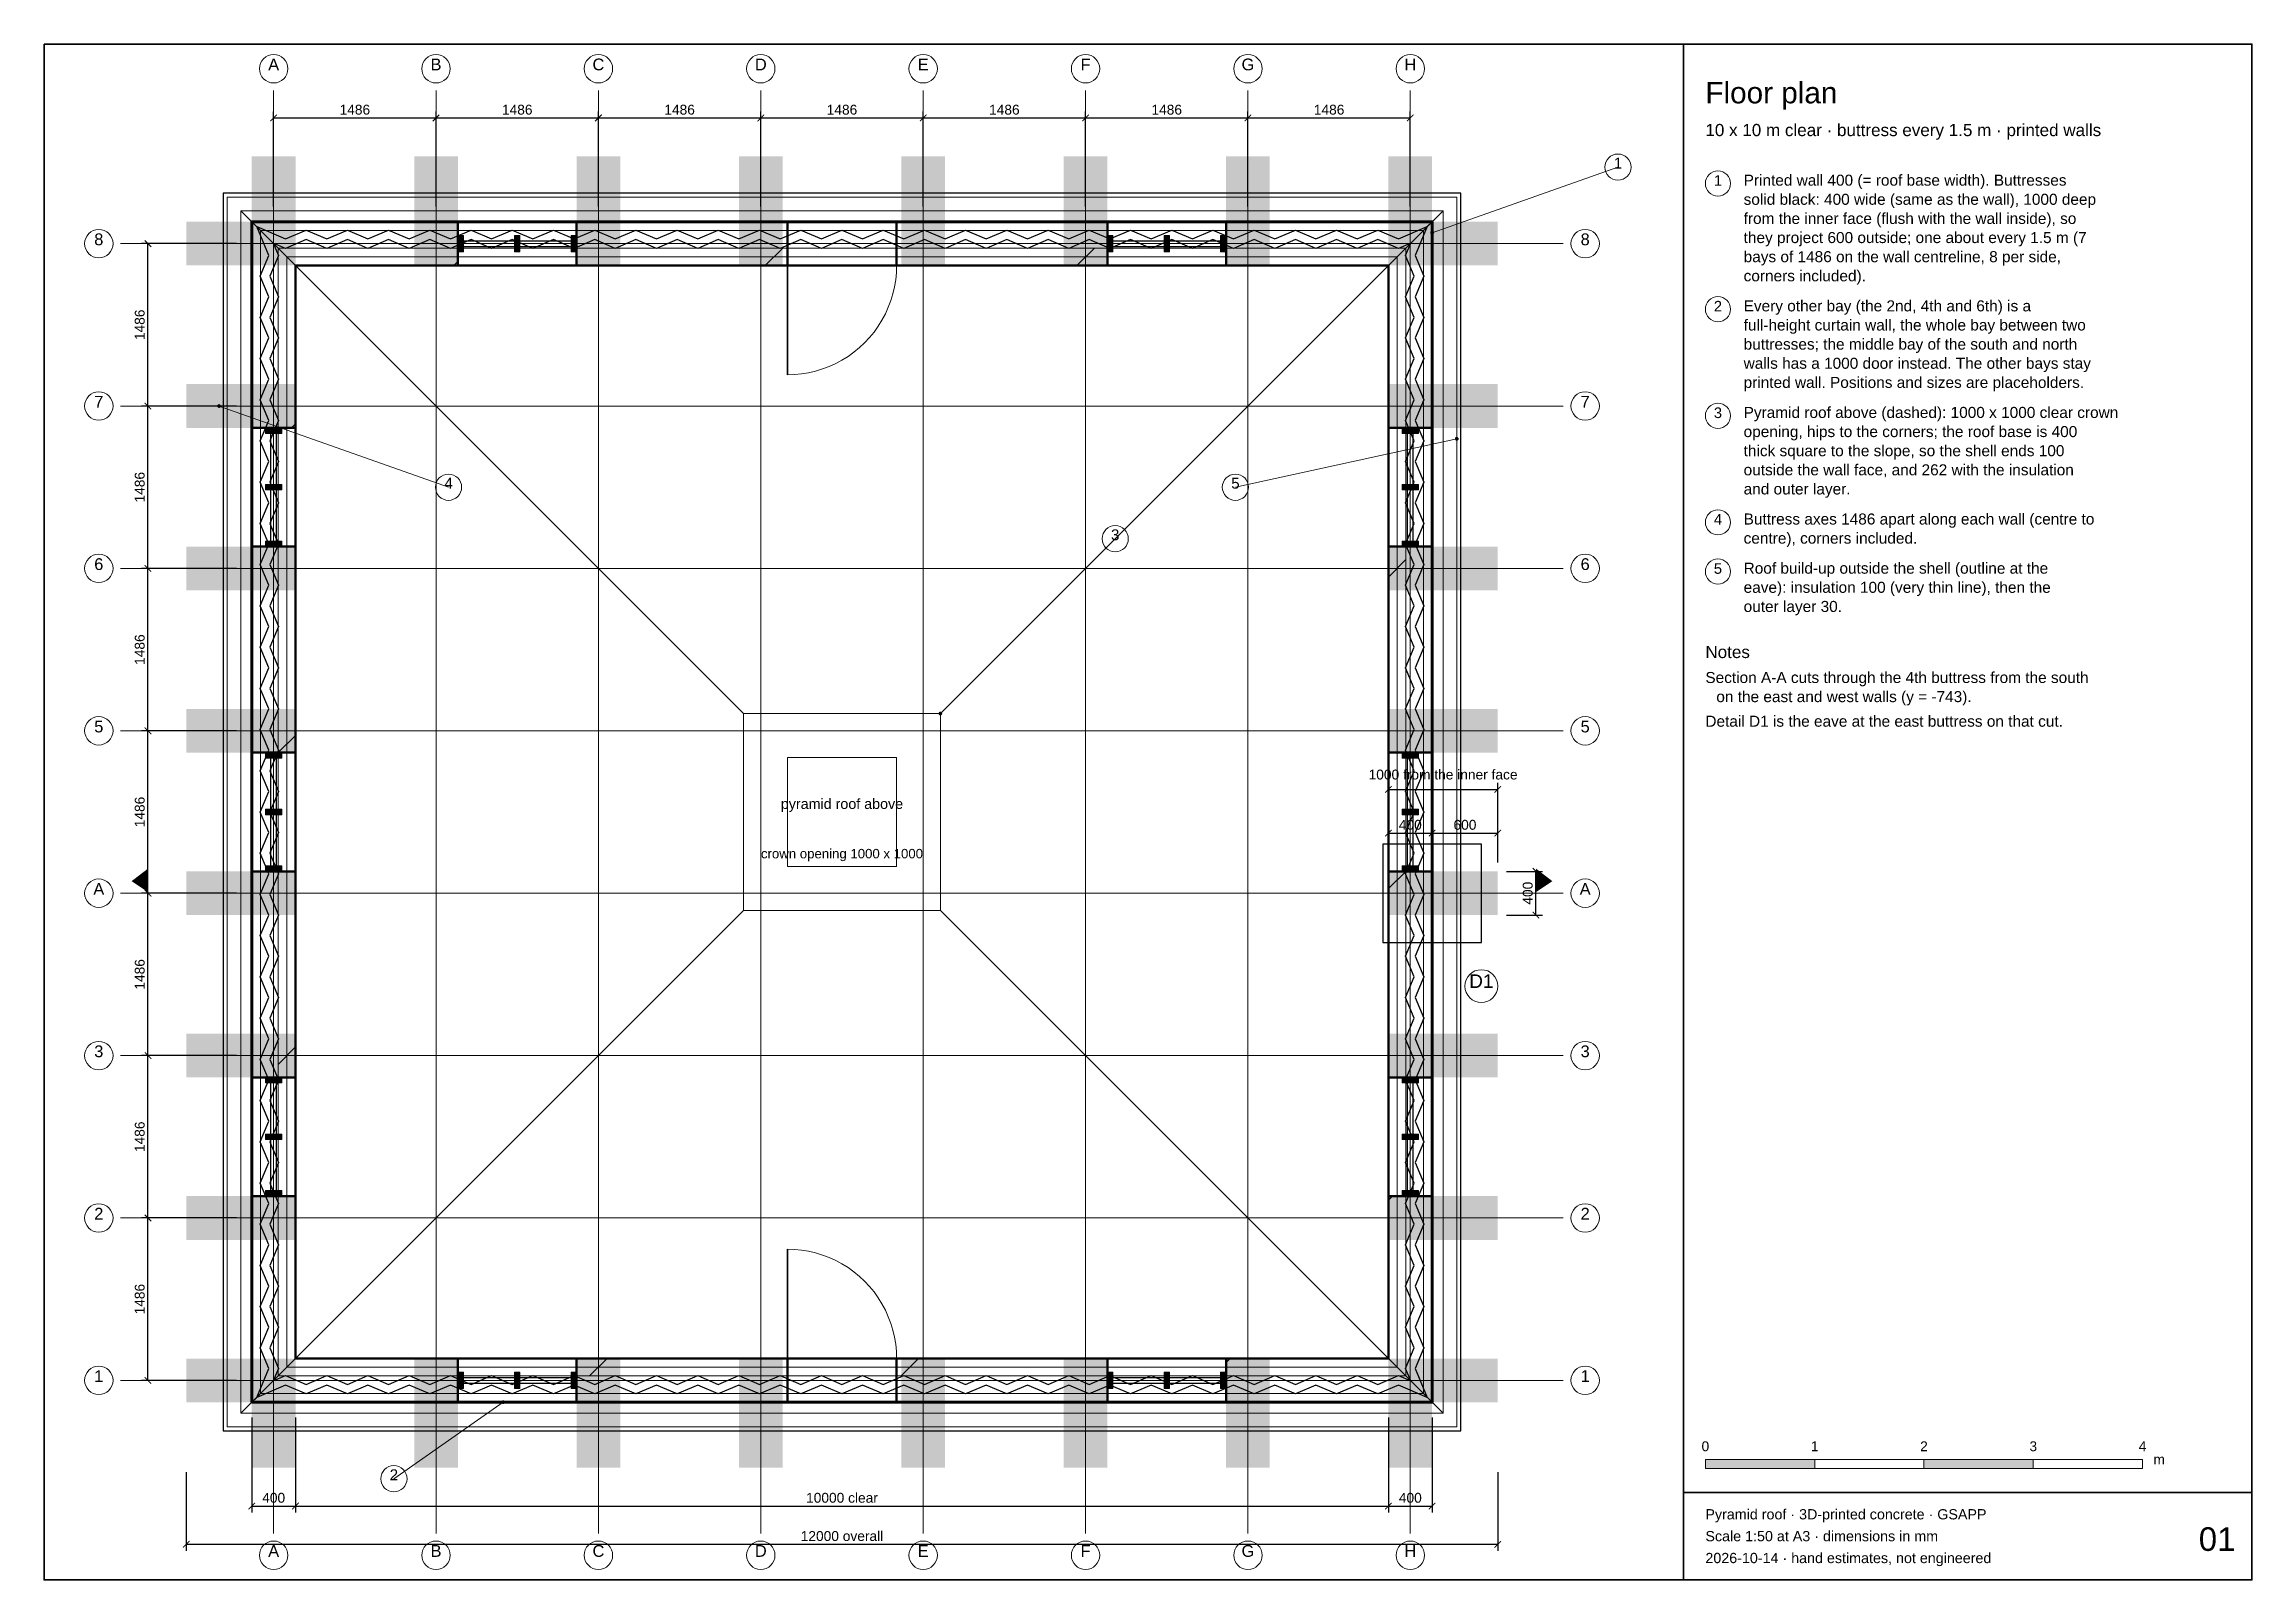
# Paper-space layout '01 floor-plan' of a CAD drawing. Header units: millimetres. Extents: x 8 to 412, y 8 to 289.
# The model-space entities are those that its viewports show. They can reach past a viewport. Long polylines and large blocks are cut down to what shows.
import ezdxf
from ezdxf.enums import TextEntityAlignment as Align

# ---------------------------------------------------------------- set-up
doc = ezdxf.new("R2010")
doc.units = ezdxf.units.MM
doc.linetypes.add('DASHDOT', pattern=[3.556, 2.54, -0.508, 0, -0.508])
doc.linetypes.add('DASHED', pattern=[1.524, 1.27, -0.254])
for name, color, linetype, lineweight in [('ANNOTATION', 4, 'CONTINUOUS', 18), ('BACKGROUND', 9, 'CONTINUOUS', 13), ('BUTTRESS-SOLID', 7, 'CONTINUOUS', 25), ('DIMS', 3, 'CONTINUOUS', 18), ('HATCH-PRINTED', 7, 'CONTINUOUS', 9), ('HIDDEN-AXIS', 8, 'DASHED', 18), ('LINES', 7, 'CONTINUOUS', 25), ('OUTLINE-CUT', 7, 'CONTINUOUS', 50), ('OUTLINE-FINE', 7, 'CONTINUOUS', 25), ('PRINTED-BEAD', 7, 'CONTINUOUS', 25), ('TEXT', 7, 'CONTINUOUS', 18), ('TITLEBLOCK', 7, 'CONTINUOUS', 18)]:
    doc.layers.add(name, color=color, linetype=linetype, lineweight=lineweight)
doc.styles.get("Standard").update_dxf_attribs({"font": 'arial.ttf'})
doc.dimstyles.new('PYR-1-50', dxfattribs={"dimscale": 50, "dimtxt": 1.8, "dimasz": 1.2, "dimexe": 1.2, "dimexo": 0.8, "dimgap": 0.6, "dimtad": 1, "dimdec": 0, "dimtxsty": 'Standard', "dimblk": 'ARCHTICK', "dimcen": 2.5, "dimclrd": 3, "dimclre": 3, "dimclrt": 7, "dimazin": 3, "dimtfac": 1, "dimtmove": 0, "dimatfit": 3})
pattern_1 = [(45, (0, 0), (-1425.35, 1425.35), [])]

psp = doc.layouts.new('01 floor-plan')

# ---------------------------------------------------------------- texts
at = {"layer": 'TITLEBLOCK'}
for s, height, p in [('Floor plan', 3.888, (312, 277)), ('10 x 10 m clear · buttress every 1.5 m · printed walls', 2.232, (312, 271.5)), ('Printed wall 400 (= roof base width). Buttresses', 2.016, (319, 262.5)), ('solid black: 400 wide (same as the wall), 1000 deep', 2.016, (319, 259)), ('from the inner face (flush with the wall inside), so', 2.016, (319, 255.5)), ('they project 600 outside; one about every 1.5 m (7', 2.016, (319, 252)), ('bays of 1486 on the wall centreline, 8 per side,', 2.016, (319, 248.5)), ('corners included).', 2.016, (319, 245)), ('full-height curtain wall, the whole bay between two', 2.016, (319, 236)), ('Every other bay (the 2nd, 4th and 6th) is a', 2.016, (319, 239.5)), ('buttresses; the middle bay of the south and north', 2.016, (319, 232.5)), ('walls has a 1000 door instead. The other bays stay', 2.016, (319, 229)), ('printed wall. Positions and sizes are placeholders.', 2.016, (319, 225.5)), ('Pyramid roof above (dashed): 1000 x 1000 clear crown', 2.016, (319, 220)), ('opening, hips to the corners; the roof base is 400', 2.016, (319, 216.5)), ('thick square to the slope, so the shell ends 100', 2.016, (319, 213)), ('outside the wall face, and 262 with the insulation', 2.016, (319, 209.5)), ('and outer layer.', 2.016, (319, 206)), ('Buttress axes 1486 apart along each wall (centre to', 2.016, (319, 200.5)), ('centre), corners included.', 2.016, (319, 197)), ('Roof build-up outside the shell (outline at the', 2.016, (319, 191.5)), ('eave): insulation 100 (very thin line), then the', 2.016, (319, 188)), ('outer layer 30.', 2.016, (319, 184.5)), ('Notes', 2.232, (312, 176)), ('Section A-A cuts through the 4th buttress from the south', 2.016, (312, 171.5)), ('on the east and west walls (y = -743).', 2.016, (314, 168)), ('Detail D1 is the eave at the east buttress on that cut.', 2.016, (312, 163.5)), ('m', 1.8, (394, 28.6)), ('Pyramid roof · 3D-printed concrete · GSAPP', 1.872, (312, 18.5)), ('Scale 1:50 at A3 · dimensions in mm', 1.872, (312, 14.5)), ('2026-10-14 · hand estimates, not engineered', 1.872, (312, 10.5))]:
    psp.add_text(s, height=height, dxfattribs=at).set_placement(p, align=Align.BOTTOM_LEFT)
for s, height, p in [('1', 1.94, (314.3, 262.5)), ('2', 1.94, (314.3, 239.5)), ('3', 1.94, (314.3, 220)), ('4', 1.94, (314.3, 200.5)), ('5', 1.94, (314.3, 191.5)), ('0', 1.8, (312, 31)), ('1', 1.8, (332, 31)), ('2', 1.8, (352, 31)), ('3', 1.8, (372, 31)), ('4', 1.8, (392, 31))]:
    psp.add_text(s, height=height, dxfattribs=at).set_placement(p, align=Align.BOTTOM_CENTER)
psp.add_text('01', height=4.32, dxfattribs=at).set_placement((409, 12), align=Align.BOTTOM_RIGHT)

msp = doc.modelspace()

# ---------------------------------------------------------------- texts
at = {"layer": 'ANNOTATION', "ltscale": 50}
for s, height, p in [('A', 107.6, (1730, 13683.2)), ('B', 107.6, (3215.7, 13683.2)), ('C', 107.6, (4701.4, 13683.2)), ('D', 107.6, (6187.1, 13683.2)), ('E', 107.6, (7672.9, 13683.2)), ('F', 107.6, (9158.6, 13683.2)), ('G', 107.6, (10644.3, 13683.2)), ('H', 107.6, (12130, 13683.2)), ('1', 99.4, (14030, 12786.8)), ('8', 107.6, (130, 12083.2)), ('8', 107.6, (13730, 12083.2)), ('7', 107.6, (130, 10597.5)), ('7', 107.6, (13730, 10597.5)), ('4', 99.4, (3330, 9858.2)), ('5', 99.4, (10530, 9858.2)), ('3', 99.4, (9430, 9386.8)), ('6', 107.6, (130, 9111.8)), ('6', 107.6, (13730, 9111.8)), ('5', 107.6, (130, 7626.1)), ('5', 107.6, (13730, 7626.1)), ('A', 107.6, (130, 6140.3)), ('A', 107.6, (13730, 6140.3)), ('D1', 124.2, (12780, 5283.1)), ('3', 107.6, (130, 4654.6)), ('3', 107.6, (13730, 4654.6)), ('2', 107.6, (130, 3168.9)), ('2', 107.6, (13730, 3168.9)), ('1', 107.6, (130, 1683.2)), ('1', 107.6, (13730, 1683.2)), ('2', 99.4, (2830, 786.8)), ('A', 107.6, (1730, 83.2)), ('B', 107.6, (3215.7, 83.2)), ('C', 107.6, (4701.4, 83.2)), ('D', 107.6, (6187.1, 83.2)), ('E', 107.6, (7672.9, 83.2)), ('F', 107.6, (9158.6, 83.2)), ('G', 107.6, (10644.3, 83.2)), ('H', 107.6, (12130, 83.2))]:
    msp.add_text(s, height=height, dxfattribs=at).set_placement(p, align=Align.BOTTOM_CENTER)
at = {"layer": 'TEXT', "ltscale": 50}
for s, height, p in [('pyramid roof above', 93.6, (6930, 6930)), ('crown opening 1000 x 1000', 86.4, (6930, 6480))]:
    msp.add_text(s, height=height, dxfattribs=at).set_placement(p, align=Align.BOTTOM_CENTER)

# ---------------------------------------------------------------- blocks, each defined once
blk = doc.blocks.new('_ARCHTICK')
at = {"color": 0, "linetype": 'BYBLOCK', "const_width": 0.15}
blk.add_lwpolyline([(-0.5, -0.5), (0.5, 0.5)], dxfattribs=at)

# ---------------------------------------------------------------- dimensions: what is measured, and where the dimension line sits
at = {"layer": 'DIMS'}
for base, p1, p2 in [((1730, 13280), (1730, 12430), (3215.7, 12430)), ((3215.7, 13280), (3215.7, 12430), (4701.4, 12430)), ((4701.4, 13280), (4701.4, 12430), (6187.1, 12430)), ((6187.1, 13280), (6187.1, 12430), (7672.9, 12430)), ((7672.9, 13280), (7672.9, 12430), (9158.6, 12430)), ((9158.6, 13280), (9158.6, 12430), (10644.3, 12430)), ((10644.3, 13280), (10644.3, 12430), (12130, 12430)), ((11930, 6737.1), (11930, 6427.1), (12330, 6427.1)), ((12330, 6737.1), (12330, 6427.1), (12930, 6427.1)), ((1530, 580), (1530, 1430), (1930, 1430)), ((11930, 580), (11930, 1430), (12330, 1430))]:
    msp.add_linear_dim(base=base, p1=p1, p2=p2, dimstyle='PYR-1-50', dxfattribs=at).render()
for base, p1, p2 in [((580, 10644.3), (1430, 10644.3), (1430, 12130)), ((580, 9158.6), (1430, 9158.6), (1430, 10644.3)), ((580, 7672.9), (1430, 7672.9), (1430, 9158.6)), ((580, 6187.1), (1430, 6187.1), (1430, 7672.9)), ((13280, 5987.1), (12970, 5987.1), (12970, 6387.1)), ((580, 4701.4), (1430, 4701.4), (1430, 6187.1)), ((580, 3215.7), (1430, 3215.7), (1430, 4701.4)), ((580, 1730), (1430, 1730), (1430, 3215.7))]:
    msp.add_linear_dim(base=base, p1=p1, p2=p2, angle=90, dimstyle='PYR-1-50', dxfattribs=at).render()
for base, p1, p2, text in [((11930, 7137.1), (11930, 6737.1), (12930, 6737.1), '<> from the inner face'), ((1930, 580), (1930, 1430), (11930, 1430), '<> clear'), ((930, 230), (930, 930), (12930, 930), '<> overall')]:
    msp.add_linear_dim(base=base, p1=p1, p2=p2, text=text, dimstyle='PYR-1-50', dxfattribs=at).render()

# ---------------------------------------------------------------- hatches: boundary and pattern name
at = {"layer": 'ANNOTATION', "ltscale": 50}
h = msp.add_hatch(color=7, dxfattribs=at)
h.dxf.hatch_style = 1
edge = h.paths.add_edge_path()
edge.add_arc((12330, 12230), 17.5, 0, 360)
h = msp.add_hatch(color=7, dxfattribs=at)
h.dxf.hatch_style = 1
edge = h.paths.add_edge_path()
edge.add_arc((1230, 10644.3), 17.5, 0, 360)
h = msp.add_hatch(color=7, dxfattribs=at)
h.dxf.hatch_style = 1
edge = h.paths.add_edge_path()
edge.add_arc((12555, 10344.3), 17.5, 0, 360)
h = msp.add_hatch(color=7, dxfattribs=at)
h.dxf.hatch_style = 1
edge = h.paths.add_edge_path()
edge.add_arc((7830, 7830), 17.5, 0, 360)
h = msp.add_hatch(color=7, dxfattribs=at)
h.dxf.hatch_style = 1
h.paths.add_polyline_path([(580, 6197.1), (580, 6412.1), (430, 6297.1)])
h = msp.add_hatch(color=7, dxfattribs=at)
h.dxf.hatch_style = 1
h.paths.add_polyline_path([(13280, 6197.1), (13280, 6412.1), (13430, 6297.1)])
h = msp.add_hatch(color=7, dxfattribs=at)
h.dxf.hatch_style = 1
edge = h.paths.add_edge_path()
edge.add_arc((3830, 1530), 17.5, 0, 360)
at = {"layer": 'BUTTRESS-SOLID', "ltscale": 50}
h = msp.add_hatch(color=7, dxfattribs=at)
h.dxf.hatch_style = 1
h.paths.add_polyline_path([(1530, 11930), (1530, 12930), (1930, 12930), (1930, 11930)])
h = msp.add_hatch(color=7, dxfattribs=at)
h.dxf.hatch_style = 1
h.paths.add_polyline_path([(3415.7, 12930), (3415.7, 12335), (3415.7, 12335), (3415.7, 11930), (3015.7, 11930), (3015.7, 12930)])
h = msp.add_hatch(color=7, dxfattribs=at)
h.dxf.hatch_style = 1
h.paths.add_polyline_path([(4901.4, 12930), (4901.4, 11930), (4501.4, 11930), (4501.4, 12335), (4501.4, 12930)])
h = msp.add_hatch(color=7, dxfattribs=at)
h.dxf.hatch_style = 1
h.paths.add_polyline_path([(5987.1, 11930), (5987.1, 12930), (6387.1, 12930), (6387.1, 11930)])
h = msp.add_hatch(color=7, dxfattribs=at)
h.dxf.hatch_style = 1
h.paths.add_polyline_path([(7472.9, 11930), (7472.9, 12930), (7872.9, 12930), (7872.9, 11930)])
h = msp.add_hatch(color=7, dxfattribs=at)
h.dxf.hatch_style = 1
h.paths.add_polyline_path([(9358.6, 12335), (9358.6, 11930), (8958.6, 11930), (8958.6, 12930), (9358.6, 12930)])
h = msp.add_hatch(color=7, dxfattribs=at)
h.dxf.hatch_style = 1
h.paths.add_polyline_path([(10844.3, 11930), (10444.3, 11930), (10444.3, 12335), (10444.3, 12930), (10844.3, 12930)])
h = msp.add_hatch(color=7, dxfattribs=at)
h.dxf.hatch_style = 1
h.paths.add_polyline_path([(11930, 11930), (11930, 12930), (12330, 12930), (12330, 11930)])
h = msp.add_hatch(color=7, dxfattribs=at)
h.dxf.hatch_style = 1
h.paths.add_polyline_path([(930, 11930), (930, 12330), (1930, 12330), (1930, 11930)])
h = msp.add_hatch(color=7, dxfattribs=at)
h.dxf.hatch_style = 1
h.paths.add_polyline_path([(11930, 11930), (11930, 12330), (12930, 12330), (12930, 11930)])
h = msp.add_hatch(color=7, dxfattribs=at)
h.dxf.hatch_style = 1
h.paths.add_polyline_path([(3415.7, 12055), (3415.7, 12205), (3465.7, 12205), (3465.7, 12055)])
h = msp.add_hatch(color=7, dxfattribs=at)
h.dxf.hatch_style = 1
h.paths.add_polyline_path([(3933.6, 12055), (3933.6, 12205), (3983.6, 12205), (3983.6, 12055)])
h = msp.add_hatch(color=7, dxfattribs=at)
h.dxf.hatch_style = 1
h.paths.add_polyline_path([(4451.4, 12055), (4451.4, 12205), (4501.4, 12205), (4501.4, 12055)])
h = msp.add_hatch(color=7, dxfattribs=at)
h.dxf.hatch_style = 1
h.paths.add_polyline_path([(9408.6, 12205), (9408.6, 12055), (9358.6, 12055), (9358.6, 12205)])
h = msp.add_hatch(color=7, dxfattribs=at)
h.dxf.hatch_style = 1
h.paths.add_polyline_path([(9926.4, 12205), (9926.4, 12055), (9876.4, 12055), (9876.4, 12205)])
h = msp.add_hatch(color=7, dxfattribs=at)
h.dxf.hatch_style = 1
h.paths.add_polyline_path([(10444.3, 12205), (10444.3, 12055), (10394.3, 12055), (10394.3, 12205)])
h = msp.add_hatch(color=7, dxfattribs=at)
h.dxf.hatch_style = 1
h.paths.add_polyline_path([(1525, 10444.3), (930, 10444.3), (930, 10844.3), (1930, 10844.3), (1930, 10444.3)])
h = msp.add_hatch(color=7, dxfattribs=at)
h.dxf.hatch_style = 1
h.paths.add_polyline_path([(12335, 10444.3), (11930, 10444.3), (11930, 10844.3), (12930, 10844.3), (12930, 10444.3)])
h = msp.add_hatch(color=7, dxfattribs=at)
h.dxf.hatch_style = 1
h.paths.add_polyline_path([(1805, 10394.3), (1805, 10444.3), (1655, 10444.3), (1655, 10394.3)])
h = msp.add_hatch(color=7, dxfattribs=at)
h.dxf.hatch_style = 1
h.paths.add_polyline_path([(12205, 10394.3), (12055, 10394.3), (12055, 10444.3), (12205, 10444.3)])
h = msp.add_hatch(color=7, dxfattribs=at)
h.dxf.hatch_style = 1
h.paths.add_polyline_path([(1805, 9876.4), (1805, 9926.4), (1655, 9926.4), (1655, 9876.4)])
h = msp.add_hatch(color=7, dxfattribs=at)
h.dxf.hatch_style = 1
h.paths.add_polyline_path([(12205, 9876.4), (12055, 9876.4), (12055, 9926.4), (12205, 9926.4)])
h = msp.add_hatch(color=7, dxfattribs=at)
h.dxf.hatch_style = 1
h.paths.add_polyline_path([(930, 8958.6), (930, 9358.6), (1525, 9358.6), (1930, 9358.6), (1930, 8958.6)])
h = msp.add_hatch(color=7, dxfattribs=at)
h.dxf.hatch_style = 1
h.paths.add_polyline_path([(1805, 9358.6), (1805, 9408.6), (1655, 9408.6), (1655, 9358.6)])
h = msp.add_hatch(color=7, dxfattribs=at)
h.dxf.hatch_style = 1
h.paths.add_polyline_path([(12930, 8958.6), (11930, 8958.6), (11930, 9358.6), (12335, 9358.6), (12930, 9358.6)])
h = msp.add_hatch(color=7, dxfattribs=at)
h.dxf.hatch_style = 1
h.paths.add_polyline_path([(12205, 9358.6), (12055, 9358.6), (12055, 9408.6), (12205, 9408.6)])
h = msp.add_hatch(color=7, dxfattribs=at)
h.dxf.hatch_style = 1
h.paths.add_polyline_path([(1525, 7472.9), (930, 7472.9), (930, 7872.9), (1930, 7872.9), (1930, 7472.9)])
h = msp.add_hatch(color=7, dxfattribs=at)
h.dxf.hatch_style = 1
h.paths.add_polyline_path([(12930, 7472.9), (12335, 7472.9), (11930, 7472.9), (11930, 7872.9), (12930, 7872.9)])
h = msp.add_hatch(color=7, dxfattribs=at)
h.dxf.hatch_style = 1
h.paths.add_polyline_path([(1655, 7422.9), (1655, 7472.9), (1805, 7472.9), (1805, 7422.9)])
h = msp.add_hatch(color=7, dxfattribs=at)
h.dxf.hatch_style = 1
h.paths.add_polyline_path([(12055, 7422.9), (12055, 7472.9), (12205, 7472.9), (12205, 7422.9)])
h = msp.add_hatch(color=7, dxfattribs=at)
h.dxf.hatch_style = 1
h.paths.add_polyline_path([(1655, 6905), (1655, 6955), (1805, 6955), (1805, 6905)])
h = msp.add_hatch(color=7, dxfattribs=at)
h.dxf.hatch_style = 1
h.paths.add_polyline_path([(12055, 6905), (12055, 6955), (12205, 6955), (12205, 6905)])
h = msp.add_hatch(color=7, dxfattribs=at)
h.dxf.hatch_style = 1
h.paths.add_polyline_path([(930, 5987.1), (930, 6387.1), (1525, 6387.1), (1930, 6387.1), (1930, 5987.1)])
h = msp.add_hatch(color=7, dxfattribs=at)
h.dxf.hatch_style = 1
h.paths.add_polyline_path([(1655, 6387.1), (1655, 6437.1), (1805, 6437.1), (1805, 6387.1)])
h = msp.add_hatch(color=7, dxfattribs=at)
h.dxf.hatch_style = 1
h.paths.add_polyline_path([(12930, 5987.1), (11930, 5987.1), (11930, 6387.1), (12335, 6387.1), (12930, 6387.1)])
h = msp.add_hatch(color=7, dxfattribs=at)
h.dxf.hatch_style = 1
h.paths.add_polyline_path([(12055, 6387.1), (12055, 6437.1), (12205, 6437.1), (12205, 6387.1)])
h = msp.add_hatch(color=7, dxfattribs=at)
h.dxf.hatch_style = 1
h.paths.add_polyline_path([(1525, 4501.4), (930, 4501.4), (930, 4901.4), (1930, 4901.4), (1930, 4501.4)])
h = msp.add_hatch(color=7, dxfattribs=at)
h.dxf.hatch_style = 1
h.paths.add_polyline_path([(12930, 4501.4), (12335, 4501.4), (11930, 4501.4), (11930, 4901.4), (12930, 4901.4)])
h = msp.add_hatch(color=7, dxfattribs=at)
h.dxf.hatch_style = 1
h.paths.add_polyline_path([(1655, 4501.4), (1805, 4501.4), (1805, 4451.4), (1655, 4451.4)])
h = msp.add_hatch(color=7, dxfattribs=at)
h.dxf.hatch_style = 1
h.paths.add_polyline_path([(12055, 4501.4), (12205, 4501.4), (12205, 4451.4), (12055, 4451.4)])
h = msp.add_hatch(color=7, dxfattribs=at)
h.dxf.hatch_style = 1
h.paths.add_polyline_path([(1655, 3983.6), (1805, 3983.6), (1805, 3933.6), (1655, 3933.6)])
h = msp.add_hatch(color=7, dxfattribs=at)
h.dxf.hatch_style = 1
h.paths.add_polyline_path([(12055, 3983.6), (12205, 3983.6), (12205, 3933.6), (12055, 3933.6)])
h = msp.add_hatch(color=7, dxfattribs=at)
h.dxf.hatch_style = 1
h.paths.add_polyline_path([(1655, 3465.7), (1805, 3465.7), (1805, 3415.7), (1655, 3415.7)])
h = msp.add_hatch(color=7, dxfattribs=at)
h.dxf.hatch_style = 1
h.paths.add_polyline_path([(12055, 3465.7), (12205, 3465.7), (12205, 3415.7), (12055, 3415.7)])
h = msp.add_hatch(color=7, dxfattribs=at)
h.dxf.hatch_style = 1
h.paths.add_polyline_path([(1930, 3415.7), (1930, 3015.7), (930, 3015.7), (930, 3415.7), (1525, 3415.7), (1525, 3415.7)])
h = msp.add_hatch(color=7, dxfattribs=at)
h.dxf.hatch_style = 1
h.paths.add_polyline_path([(12930, 3415.7), (12930, 3015.7), (11930, 3015.7), (11930, 3415.7), (12335, 3415.7), (12335, 3415.7)])
h = msp.add_hatch(color=7, dxfattribs=at)
h.dxf.hatch_style = 1
h.paths.add_polyline_path([(930, 1530), (930, 1930), (1930, 1930), (1930, 1530)])
h = msp.add_hatch(color=7, dxfattribs=at)
h.dxf.hatch_style = 1
h.paths.add_polyline_path([(1530, 930), (1530, 1930), (1930, 1930), (1930, 930)])
h = msp.add_hatch(color=7, dxfattribs=at)
h.dxf.hatch_style = 1
h.paths.add_polyline_path([(3415.7, 1525), (3415.7, 930), (3015.7, 930), (3015.7, 1930), (3415.7, 1930), (3415.7, 1525)])
h = msp.add_hatch(color=7, dxfattribs=at)
h.dxf.hatch_style = 1
h.paths.add_polyline_path([(4901.4, 930), (4501.4, 930), (4501.4, 1525), (4501.4, 1930), (4901.4, 1930)])
h = msp.add_hatch(color=7, dxfattribs=at)
h.dxf.hatch_style = 1
h.paths.add_polyline_path([(5987.1, 930), (5987.1, 1930), (6387.1, 1930), (6387.1, 930)])
h = msp.add_hatch(color=7, dxfattribs=at)
h.dxf.hatch_style = 1
h.paths.add_polyline_path([(7472.9, 930), (7472.9, 1930), (7872.9, 1930), (7872.9, 930)])
h = msp.add_hatch(color=7, dxfattribs=at)
h.dxf.hatch_style = 1
h.paths.add_polyline_path([(9358.6, 1930), (9358.6, 1525), (9358.6, 930), (8958.6, 930), (8958.6, 1930)])
h = msp.add_hatch(color=7, dxfattribs=at)
h.dxf.hatch_style = 1
h.paths.add_polyline_path([(10844.3, 1930), (10844.3, 930), (10444.3, 930), (10444.3, 1525), (10444.3, 1930)])
h = msp.add_hatch(color=7, dxfattribs=at)
h.dxf.hatch_style = 1
h.paths.add_polyline_path([(11930, 1530), (11930, 1930), (12930, 1930), (12930, 1530)])
h = msp.add_hatch(color=7, dxfattribs=at)
h.dxf.hatch_style = 1
h.paths.add_polyline_path([(11930, 930), (11930, 1930), (12330, 1930), (12330, 930)])
h = msp.add_hatch(color=7, dxfattribs=at)
h.dxf.hatch_style = 1
h.paths.add_polyline_path([(3415.7, 1655), (3415.7, 1805), (3465.7, 1805), (3465.7, 1655)])
h = msp.add_hatch(color=7, dxfattribs=at)
h.dxf.hatch_style = 1
h.paths.add_polyline_path([(3933.6, 1655), (3933.6, 1805), (3983.6, 1805), (3983.6, 1655)])
h = msp.add_hatch(color=7, dxfattribs=at)
h.dxf.hatch_style = 1
h.paths.add_polyline_path([(4451.4, 1655), (4451.4, 1805), (4501.4, 1805), (4501.4, 1655)])
h = msp.add_hatch(color=7, dxfattribs=at)
h.dxf.hatch_style = 1
h.paths.add_polyline_path([(9408.6, 1805), (9408.6, 1655), (9358.6, 1655), (9358.6, 1805)])
h = msp.add_hatch(color=7, dxfattribs=at)
h.dxf.hatch_style = 1
h.paths.add_polyline_path([(9926.4, 1805), (9926.4, 1655), (9876.4, 1655), (9876.4, 1805)])
h = msp.add_hatch(color=7, dxfattribs=at)
h.dxf.hatch_style = 1
h.paths.add_polyline_path([(10444.3, 1805), (10444.3, 1655), (10394.3, 1655), (10394.3, 1805)])
at = {"layer": 'HATCH-PRINTED', "ltscale": 50}
h = msp.add_hatch(dxfattribs=at)
h.set_pattern_fill('ANSI31', scale=25.19685)
h.set_pattern_definition(pattern_1)
h.paths.add_polyline_path([(2396.2, 12250), (2035.3, 12250), (2027.1, 12253.5), (2019, 12250), (1658.1, 12250), (1574.5, 12285.5), (1610, 12201.9), (1610, 11841), (1606.5, 11832.9), (1610, 11824.7), (1610, 11463.8), (1606.5, 11455.7), (1610, 11447.6), (1610, 11086.7), (1606.5, 11078.6), (1610, 11070.4), (1610, 10709.6), (1606.5, 10701.4), (1610, 10693.3), (1610, 10444.3), (1530, 10444.3), (1530, 12330), (3415.7, 12330), (3415.7, 12250), (3166.7, 12250), (3158.6, 12253.5), (3150.4, 12250), (2789.6, 12250), (2781.4, 12253.5), (2773.3, 12250), (2412.4, 12250), (2404.3, 12253.5)])
h = msp.add_hatch(dxfattribs=at)
h.set_pattern_fill('ANSI31', scale=25.19685)
h.set_pattern_definition(pattern_1)
h.paths.add_polyline_path([(5421.4, 12253.5), (5413.3, 12250), (5052.4, 12250), (5044.3, 12253.5), (5036.2, 12250), (4675.3, 12250), (4667.1, 12253.5), (4659, 12250), (4501.4, 12250), (4501.4, 12330), (6430, 12330), (6430, 12250), (6183.8, 12250), (6175.7, 12253.5), (6167.6, 12250), (5806.7, 12250), (5798.6, 12253.5), (5790.4, 12250), (5429.6, 12250)])
h = msp.add_hatch(dxfattribs=at)
h.set_pattern_fill('ANSI31', scale=25.19685)
h.set_pattern_definition(pattern_1)
h.paths.add_polyline_path([(8446.7, 12250), (8438.6, 12253.5), (8430.4, 12250), (8069.6, 12250), (8061.4, 12253.5), (8053.3, 12250), (7692.4, 12250), (7684.3, 12253.5), (7676.2, 12250), (7430, 12250), (7430, 12330), (9358.6, 12330), (9358.6, 12250), (9201, 12250), (9192.9, 12253.5), (9184.7, 12250), (8823.8, 12250), (8815.7, 12253.5), (8807.6, 12250)])
h = msp.add_hatch(dxfattribs=at)
h.set_pattern_fill('ANSI31', scale=25.19685)
h.set_pattern_definition(pattern_1)
h.paths.add_polyline_path([(12250, 11070.4), (12253.5, 11078.6), (12250, 11086.7), (12250, 11447.6), (12253.5, 11455.7), (12250, 11463.8), (12250, 11824.7), (12253.5, 11832.9), (12250, 11841), (12250, 12201.9), (12285.5, 12285.5), (12201.9, 12250), (11841, 12250), (11832.9, 12253.5), (11824.7, 12250), (11463.8, 12250), (11455.7, 12253.5), (11447.6, 12250), (11086.7, 12250), (11078.6, 12253.5), (11070.4, 12250), (10709.6, 12250), (10701.4, 12253.5), (10693.3, 12250), (10444.3, 12250), (10444.3, 12330), (12330, 12330), (12330, 10444.3), (12250, 10444.3), (12250, 10693.3), (12253.5, 10701.4), (12250, 10709.6)])
h = msp.add_hatch(dxfattribs=at)
h.set_pattern_fill('ANSI31', scale=25.19685)
h.set_pattern_definition(pattern_1)
h.paths.add_polyline_path([(1770, 10504.7), (1773.5, 10512.9), (1770, 10521), (1770, 10881.9), (1773.5, 10890), (1770, 10898.1), (1770, 11259), (1773.5, 11267.1), (1770, 11275.3), (1770, 11636.2), (1773.5, 11644.3), (1770, 11652.4), (1770, 12013.3), (1773.5, 12021.4), (1770, 12029.6), (1770, 12090), (1830.4, 12090), (1838.6, 12086.5), (1846.7, 12090), (2207.6, 12090), (2215.7, 12086.5), (2223.8, 12090), (2584.7, 12090), (2592.9, 12086.5), (2601, 12090), (2961.9, 12090), (2970, 12086.5), (2978.1, 12090), (3339, 12090), (3347.1, 12086.5), (3355.3, 12090), (3415.7, 12090), (3415.7, 11930), (1930, 11930), (1930, 10444.3), (1770, 10444.3)])
h = msp.add_hatch(dxfattribs=at)
h.set_pattern_fill('ANSI31', scale=25.19685)
h.set_pattern_definition(pattern_1)
h.paths.add_polyline_path([(5241, 12090), (5601.9, 12090), (5610, 12086.5), (5618.1, 12090), (5979, 12090), (5987.1, 12086.5), (5995.3, 12090), (6356.2, 12090), (6364.3, 12086.5), (6372.4, 12090), (6430, 12090), (6430, 11930), (4501.4, 11930), (4501.4, 12090), (4847.6, 12090), (4855.7, 12086.5), (4863.8, 12090), (5224.7, 12090), (5232.9, 12086.5)])
h = msp.add_hatch(dxfattribs=at)
h.set_pattern_fill('ANSI31', scale=25.19685)
h.set_pattern_definition(pattern_1)
h.paths.add_polyline_path([(7872.9, 12086.5), (7881, 12090), (8241.9, 12090), (8250, 12086.5), (8258.1, 12090), (8619, 12090), (8627.1, 12086.5), (8635.3, 12090), (8996.2, 12090), (9004.3, 12086.5), (9012.4, 12090), (9358.6, 12090), (9358.6, 11930), (7430, 11930), (7430, 12090), (7487.6, 12090), (7495.7, 12086.5), (7503.8, 12090), (7864.7, 12090)])
h = msp.add_hatch(dxfattribs=at)
h.set_pattern_fill('ANSI31', scale=25.19685)
h.set_pattern_definition(pattern_1)
h.paths.add_polyline_path([(12090, 10521), (12086.5, 10512.9), (12090, 10504.7), (12090, 10444.3), (11930, 10444.3), (11930, 11930), (10444.3, 11930), (10444.3, 12090), (10504.7, 12090), (10512.9, 12086.5), (10521, 12090), (10881.9, 12090), (10890, 12086.5), (10898.1, 12090), (11259, 12090), (11267.1, 12086.5), (11275.3, 12090), (11636.2, 12090), (11644.3, 12086.5), (11652.4, 12090), (12013.3, 12090), (12021.4, 12086.5), (12029.6, 12090), (12090, 12090), (12090, 12029.6), (12086.5, 12021.4), (12090, 12013.3), (12090, 11652.4), (12086.5, 11644.3), (12090, 11636.2), (12090, 11275.3), (12086.5, 11267.1), (12090, 11259), (12090, 10898.1), (12086.5, 10890), (12090, 10881.9)])
h = msp.add_hatch(dxfattribs=at)
h.set_pattern_fill('ANSI31', scale=25.19685)
h.set_pattern_definition(pattern_1)
h.paths.add_polyline_path([(1610, 9201), (1606.5, 9192.9), (1610, 9184.7), (1610, 8823.8), (1606.5, 8815.7), (1610, 8807.6), (1610, 8446.7), (1606.5, 8438.6), (1610, 8430.4), (1610, 8069.6), (1606.5, 8061.4), (1610, 8053.3), (1610, 7692.4), (1606.5, 7684.3), (1610, 7676.2), (1610, 7472.9), (1530, 7472.9), (1530, 9358.6), (1610, 9358.6)])
h = msp.add_hatch(dxfattribs=at)
h.set_pattern_fill('ANSI31', scale=25.19685)
h.set_pattern_definition(pattern_1)
h.paths.add_polyline_path([(1773.5, 7495.7), (1770, 7503.8), (1770, 7864.7), (1773.5, 7872.9), (1770, 7881), (1770, 8241.9), (1773.5, 8250), (1770, 8258.1), (1770, 8619), (1773.5, 8627.1), (1770, 8635.3), (1770, 8996.2), (1773.5, 9004.3), (1770, 9012.4), (1770, 9358.6), (1930, 9358.6), (1930, 7472.9), (1770, 7472.9), (1770, 7487.6)])
h = msp.add_hatch(dxfattribs=at)
h.set_pattern_fill('ANSI31', scale=25.19685)
h.set_pattern_definition(pattern_1)
h.paths.add_polyline_path([(12090, 8635.3), (12086.5, 8627.1), (12090, 8619), (12090, 8258.1), (12086.5, 8250), (12090, 8241.9), (12090, 7881), (12086.5, 7872.9), (12090, 7864.7), (12090, 7503.8), (12086.5, 7495.7), (12090, 7487.6), (12090, 7472.9), (11930, 7472.9), (11930, 9358.6), (12090, 9358.6), (12090, 9012.4), (12086.5, 9004.3), (12090, 8996.2)])
h = msp.add_hatch(dxfattribs=at)
h.set_pattern_fill('ANSI31', scale=25.19685)
h.set_pattern_definition(pattern_1)
h.paths.add_polyline_path([(12253.5, 8061.4), (12250, 8069.6), (12250, 8430.4), (12253.5, 8438.6), (12250, 8446.7), (12250, 8807.6), (12253.5, 8815.7), (12250, 8823.8), (12250, 9184.7), (12253.5, 9192.9), (12250, 9201), (12250, 9358.6), (12330, 9358.6), (12330, 7472.9), (12250, 7472.9), (12250, 7676.2), (12253.5, 7684.3), (12250, 7692.4), (12250, 8053.3)])
h = msp.add_hatch(dxfattribs=at)
h.set_pattern_fill('ANSI31', scale=25.19685)
h.set_pattern_definition(pattern_1)
h.paths.add_polyline_path([(1606.5, 6175.7), (1610, 6167.6), (1610, 5806.7), (1606.5, 5798.6), (1610, 5790.4), (1610, 5429.6), (1606.5, 5421.4), (1610, 5413.3), (1610, 5052.4), (1606.5, 5044.3), (1610, 5036.2), (1610, 4675.3), (1606.5, 4667.1), (1610, 4659), (1610, 4501.4), (1530, 4501.4), (1530, 6387.1), (1610, 6387.1), (1610, 6183.8)])
h = msp.add_hatch(dxfattribs=at)
h.set_pattern_fill('ANSI31', scale=25.19685)
h.set_pattern_definition(pattern_1)
h.paths.add_polyline_path([(1770, 4863.8), (1770, 5224.7), (1773.5, 5232.9), (1770, 5241), (1770, 5601.9), (1773.5, 5610), (1770, 5618.1), (1770, 5979), (1773.5, 5987.1), (1770, 5995.3), (1770, 6356.2), (1773.5, 6364.3), (1770, 6372.4), (1770, 6387.1), (1930, 6387.1), (1930, 4501.4), (1770, 4501.4), (1770, 4847.6), (1773.5, 4855.7)])
h = msp.add_hatch(dxfattribs=at)
h.set_pattern_fill('ANSI31', scale=25.19685)
h.set_pattern_definition(pattern_1)
h.paths.add_polyline_path([(12086.5, 5987.1), (12090, 5979), (12090, 5618.1), (12086.5, 5610), (12090, 5601.9), (12090, 5241), (12086.5, 5232.9), (12090, 5224.7), (12090, 4863.8), (12086.5, 4855.7), (12090, 4847.6), (12090, 4501.4), (11930, 4501.4), (11930, 6387.1), (12090, 6387.1), (12090, 6372.4), (12086.5, 6364.3), (12090, 6356.2), (12090, 5995.3)])
h = msp.add_hatch(dxfattribs=at)
h.set_pattern_fill('ANSI31', scale=25.19685)
h.set_pattern_definition(pattern_1)
h.paths.add_polyline_path([(12250, 5052.4), (12250, 5413.3), (12253.5, 5421.4), (12250, 5429.6), (12250, 5790.4), (12253.5, 5798.6), (12250, 5806.7), (12250, 6167.6), (12253.5, 6175.7), (12250, 6183.8), (12250, 6387.1), (12330, 6387.1), (12330, 4501.4), (12250, 4501.4), (12250, 4659), (12253.5, 4667.1), (12250, 4675.3), (12250, 5036.2), (12253.5, 5044.3)])
h = msp.add_hatch(dxfattribs=at)
h.set_pattern_fill('ANSI31', scale=25.19685)
h.set_pattern_definition(pattern_1)
h.paths.add_polyline_path([(1610, 3150.4), (1610, 2789.6), (1606.5, 2781.4), (1610, 2773.3), (1610, 2412.4), (1606.5, 2404.3), (1610, 2396.2), (1610, 2035.3), (1606.5, 2027.1), (1610, 2019), (1610, 1658.1), (1574.5, 1574.5), (1658.1, 1610), (2019, 1610), (2027.1, 1606.5), (2035.3, 1610), (2396.2, 1610), (2404.3, 1606.5), (2412.4, 1610), (2773.3, 1610), (2781.4, 1606.5), (2789.6, 1610), (3150.4, 1610), (3158.6, 1606.5), (3166.7, 1610), (3415.7, 1610), (3415.7, 1530), (1530, 1530), (1530, 3415.7), (1610, 3415.7), (1610, 3166.7), (1606.5, 3158.6)])
h = msp.add_hatch(dxfattribs=at)
h.set_pattern_fill('ANSI31', scale=25.19685)
h.set_pattern_definition(pattern_1)
h.paths.add_polyline_path([(2970, 1773.5), (2961.9, 1770), (2601, 1770), (2592.9, 1773.5), (2584.7, 1770), (2223.8, 1770), (2215.7, 1773.5), (2207.6, 1770), (1846.7, 1770), (1838.6, 1773.5), (1830.4, 1770), (1770, 1770), (1770, 1830.4), (1773.5, 1838.6), (1770, 1846.7), (1770, 2207.6), (1773.5, 2215.7), (1770, 2223.8), (1770, 2584.7), (1773.5, 2592.9), (1770, 2601), (1770, 2961.9), (1773.5, 2970), (1770, 2978.1), (1770, 3339), (1773.5, 3347.1), (1770, 3355.3), (1770, 3415.7), (1930, 3415.7), (1930, 1930), (3415.7, 1930), (3415.7, 1770), (3355.3, 1770), (3347.1, 1773.5), (3339, 1770), (2978.1, 1770)])
h = msp.add_hatch(dxfattribs=at)
h.set_pattern_fill('ANSI31', scale=25.19685)
h.set_pattern_definition(pattern_1)
h.paths.add_polyline_path([(11447.6, 1610), (11455.7, 1606.5), (11463.8, 1610), (11824.7, 1610), (11832.9, 1606.5), (11841, 1610), (12201.9, 1610), (12285.5, 1574.5), (12250, 1658.1), (12250, 2019), (12253.5, 2027.1), (12250, 2035.3), (12250, 2396.2), (12253.5, 2404.3), (12250, 2412.4), (12250, 2773.3), (12253.5, 2781.4), (12250, 2789.6), (12250, 3150.4), (12253.5, 3158.6), (12250, 3166.7), (12250, 3415.7), (12330, 3415.7), (12330, 1530), (10444.3, 1530), (10444.3, 1610), (10693.3, 1610), (10701.4, 1606.5), (10709.6, 1610), (11070.4, 1610), (11078.6, 1606.5), (11086.7, 1610)])
h = msp.add_hatch(dxfattribs=at)
h.set_pattern_fill('ANSI31', scale=25.19685)
h.set_pattern_definition(pattern_1)
h.paths.add_polyline_path([(12090, 2961.9), (12090, 2601), (12086.5, 2592.9), (12090, 2584.7), (12090, 2223.8), (12086.5, 2215.7), (12090, 2207.6), (12090, 1846.7), (12086.5, 1838.6), (12090, 1830.4), (12090, 1770), (12029.6, 1770), (12021.4, 1773.5), (12013.3, 1770), (11652.4, 1770), (11644.3, 1773.5), (11636.2, 1770), (11275.3, 1770), (11267.1, 1773.5), (11259, 1770), (10898.1, 1770), (10890, 1773.5), (10881.9, 1770), (10521, 1770), (10512.9, 1773.5), (10504.7, 1770), (10444.3, 1770), (10444.3, 1930), (11930, 1930), (11930, 3415.7), (12090, 3415.7), (12090, 3355.3), (12086.5, 3347.1), (12090, 3339), (12090, 2978.1), (12086.5, 2970)])
h = msp.add_hatch(dxfattribs=at)
h.set_pattern_fill('ANSI31', scale=25.19685)
h.set_pattern_definition(pattern_1)
h.paths.add_polyline_path([(5232.9, 1773.5), (5224.7, 1770), (4863.8, 1770), (4855.7, 1773.5), (4847.6, 1770), (4501.4, 1770), (4501.4, 1930), (6430, 1930), (6430, 1770), (6372.4, 1770), (6364.3, 1773.5), (6356.2, 1770), (5995.3, 1770), (5987.1, 1773.5), (5979, 1770), (5618.1, 1770), (5610, 1773.5), (5601.9, 1770), (5241, 1770)])
h = msp.add_hatch(dxfattribs=at)
h.set_pattern_fill('ANSI31', scale=25.19685)
h.set_pattern_definition(pattern_1)
h.paths.add_polyline_path([(7881, 1770), (7872.9, 1773.5), (7864.7, 1770), (7503.8, 1770), (7495.7, 1773.5), (7487.6, 1770), (7430, 1770), (7430, 1930), (9358.6, 1930), (9358.6, 1770), (9012.4, 1770), (9004.3, 1773.5), (8996.2, 1770), (8635.3, 1770), (8627.1, 1773.5), (8619, 1770), (8258.1, 1770), (8250, 1773.5), (8241.9, 1770)])
h = msp.add_hatch(dxfattribs=at)
h.set_pattern_fill('ANSI31', scale=25.19685)
h.set_pattern_definition(pattern_1)
h.paths.add_polyline_path([(5429.6, 1610), (5790.4, 1610), (5798.6, 1606.5), (5806.7, 1610), (6167.6, 1610), (6175.7, 1606.5), (6183.8, 1610), (6430, 1610), (6430, 1530), (4501.4, 1530), (4501.4, 1610), (4659, 1610), (4667.1, 1606.5), (4675.3, 1610), (5036.2, 1610), (5044.3, 1606.5), (5052.4, 1610), (5413.3, 1610), (5421.4, 1606.5)])
h = msp.add_hatch(dxfattribs=at)
h.set_pattern_fill('ANSI31', scale=25.19685)
h.set_pattern_definition(pattern_1)
h.paths.add_polyline_path([(8438.6, 1606.5), (8446.7, 1610), (8807.6, 1610), (8815.7, 1606.5), (8823.8, 1610), (9184.7, 1610), (9192.9, 1606.5), (9201, 1610), (9358.6, 1610), (9358.6, 1530), (7430, 1530), (7430, 1610), (7676.2, 1610), (7684.3, 1606.5), (7692.4, 1610), (8053.3, 1610), (8061.4, 1606.5), (8069.6, 1610), (8430.4, 1610)])

# ---------------------------------------------------------------- linework, layer by layer
at = {"layer": 'ANNOTATION', "lineweight": 20, "ltscale": 50}
for points in [[(14030, 12830), (12330, 12230)], [(3330, 9901.4), (1230, 10644.3)], [(10530, 9901.4), (12555, 10344.3)], [(9430, 9430), (7830, 7830)], [(2830, 830), (3830, 1530)]]:
    msp.add_lwpolyline(points, dxfattribs=at)
at = {"layer": 'ANNOTATION', "lineweight": 18, "ltscale": 50}
for centre, radius in [((1730, 13730), 130), ((3215.7, 13730), 130), ((4701.4, 13730), 130), ((6187.1, 13730), 130), ((7672.9, 13730), 130), ((9158.6, 13730), 130), ((10644.3, 13730), 130), ((12130, 13730), 130), ((14030, 12830), 120), ((130, 12130), 130), ((13730, 12130), 130), ((130, 10644.3), 130), ((13730, 10644.3), 130), ((3330, 9901.4), 120), ((10530, 9901.4), 120), ((9430, 9430), 120), ((130, 9158.6), 130), ((13730, 9158.6), 130), ((130, 7672.9), 130), ((13730, 7672.9), 130), ((130, 6187.1), 130), ((13730, 6187.1), 130), ((12780, 5337.1), 150), ((130, 4701.4), 130), ((13730, 4701.4), 130), ((130, 3215.7), 130), ((13730, 3215.7), 130), ((130, 1730), 130), ((13730, 1730), 130), ((2830, 830), 120), ((1730, 130), 130), ((3215.7, 130), 130), ((4701.4, 130), 130), ((6187.1, 130), 130), ((7672.9, 130), 130), ((9158.6, 130), 130), ((10644.3, 130), 130), ((12130, 130), 130)]:
    msp.add_circle(centre, radius, dxfattribs=at)
at = {"layer": 'BACKGROUND', "lineweight": 25, "ltscale": 50}
msp.add_lwpolyline([(1267.5, 1267.5), (12592.5, 1267.5), (12592.5, 12592.5), (1267.5, 12592.5), (1267.5, 1267.5)], dxfattribs=at)
at = {"layer": 'HIDDEN-AXIS', "linetype": 'DASHDOT', "lineweight": 13, "ltscale": 50}
for points in [[(1730, 330), (1730, 13530)], [(3215.7, 330), (3215.7, 13530)], [(4701.4, 330), (4701.4, 13530)], [(6187.1, 330), (6187.1, 13530)], [(7672.9, 330), (7672.9, 13530)], [(9158.6, 330), (9158.6, 13530)], [(10644.3, 330), (10644.3, 13530)], [(12130, 330), (12130, 13530)], [(330, 12130), (13530, 12130)], [(330, 10644.3), (13530, 10644.3)], [(330, 9158.6), (13530, 9158.6)], [(330, 7672.9), (13530, 7672.9)], [(330, 6187.1), (13530, 6187.1)], [(330, 4701.4), (13530, 4701.4)], [(330, 3215.7), (13530, 3215.7)], [(330, 1730), (13530, 1730)]]:
    msp.add_lwpolyline(points, dxfattribs=at)
at = {"layer": 'HIDDEN-AXIS', "linetype": 'DASHDOT', "lineweight": 20, "ltscale": 50}
for points in [[(1430, 1430), (12430, 1430), (12430, 12430), (1430, 12430), (1430, 1430)], [(1430, 12430), (6030, 7830)], [(12430, 12430), (7830, 7830)], [(6030, 6030), (7830, 6030), (7830, 7830), (6030, 7830), (6030, 6030)], [(6430, 6430), (7430, 6430), (7430, 7430), (6430, 7430), (6430, 6430)], [(1430, 1430), (6030, 6030)], [(12430, 1430), (7830, 6030)]]:
    msp.add_lwpolyline(points, dxfattribs=at)
at = {"layer": 'HIDDEN-AXIS', "linetype": 'DASHED', "lineweight": 15, "ltscale": 50}
for points in [[(6430, 10930), (6495.4, 10932.1), (6560.5, 10938.6), (6625.1, 10949.2), (6688.8, 10964.1), (6751.4, 10983.1), (6812.7, 11006.1), (6872.3, 11033.1), (6930, 11064), (6985.6, 11098.5), (7038.8, 11136.6), (7089.3, 11178.2), (7137.1, 11222.9), (7181.8, 11270.7), (7223.4, 11321.2), (7261.5, 11374.4), (7296, 11430), (7326.9, 11487.7), (7353.9, 11547.3), (7376.9, 11608.6), (7395.9, 11671.2), (7410.8, 11734.9), (7421.4, 11799.5), (7427.9, 11864.6), (7430, 11930)], [(6430, 2930), (6495.4, 2927.9), (6560.5, 2921.4), (6625.1, 2910.8), (6688.8, 2895.9), (6751.4, 2876.9), (6812.7, 2853.9), (6872.3, 2826.9), (6930, 2796), (6985.6, 2761.5), (7038.8, 2723.4), (7089.3, 2681.8), (7137.1, 2637.1), (7181.8, 2589.3), (7223.4, 2538.8), (7261.5, 2485.6), (7296, 2430), (7326.9, 2372.3), (7353.9, 2312.7), (7376.9, 2251.4), (7395.9, 2188.8), (7410.8, 2125.1), (7421.4, 2060.5), (7427.9, 1995.4), (7430, 1930)]]:
    msp.add_lwpolyline(points, dxfattribs=at)
at = {"layer": 'HIDDEN-AXIS', "linetype": 'DASHED', "lineweight": 25, "ltscale": 50}
msp.add_lwpolyline([(11880, 5737.1), (12780, 5737.1), (12780, 6637.1), (11880, 6637.1), (11880, 5737.1)], dxfattribs=at)
at = {"layer": 'HIDDEN-AXIS', "linetype": 'DASHDOT', "lineweight": 50, "ltscale": 50}
for points in [[(580, 6187.1), (580, 6187.1)], [(13280, 6187.1), (13280, 6187.1)]]:
    msp.add_lwpolyline(points, dxfattribs=at)
at = {"layer": 'LINES', "lineweight": 9, "ltscale": 50}
msp.add_lwpolyline([(1305, 1305), (12555, 1305), (12555, 12555), (1305, 12555), (1305, 1305)], dxfattribs=at)
at = {"layer": 'LINES', "lineweight": 50, "ltscale": 50}
for points in [[(3415.7, 11930), (3415.7, 12330)], [(4501.4, 11930), (4501.4, 12330)], [(6430, 11930), (6430, 12330)], [(7430, 11930), (7430, 12330)], [(9358.6, 11930), (9358.6, 12330)], [(10444.3, 11930), (10444.3, 12330)], [(1930, 10444.3), (1530, 10444.3)], [(11930, 10444.3), (12330, 10444.3)], [(1930, 9358.6), (1530, 9358.6)], [(11930, 9358.6), (12330, 9358.6)], [(1930, 7472.9), (1530, 7472.9)], [(11930, 7472.9), (12330, 7472.9)], [(1930, 6387.1), (1530, 6387.1)], [(11930, 6387.1), (12330, 6387.1)], [(1930, 4501.4), (1530, 4501.4)], [(11930, 4501.4), (12330, 4501.4)], [(1930, 3415.7), (1530, 3415.7)], [(11930, 3415.7), (12330, 3415.7)], [(3415.7, 1930), (3415.7, 1530)], [(4501.4, 1930), (4501.4, 1530)], [(6430, 1930), (6430, 1530)], [(7430, 1930), (7430, 1530)], [(9358.6, 1930), (9358.6, 1530)], [(10444.3, 1930), (10444.3, 1530)]]:
    msp.add_lwpolyline(points, dxfattribs=at)
at = {"layer": 'LINES', "lineweight": 25, "ltscale": 50}
for points in [[(3415.7, 12155), (4501.4, 12155)], [(9358.6, 12155), (10444.3, 12155)], [(3415.7, 12105), (4501.4, 12105)], [(9358.6, 12105), (10444.3, 12105)], [(1705, 9358.6), (1705, 10444.3)], [(1755, 9358.6), (1755, 10444.3)], [(12105, 9358.6), (12105, 10444.3)], [(12155, 9358.6), (12155, 10444.3)], [(1705, 6387.1), (1705, 7472.9)], [(1755, 6387.1), (1755, 7472.9)], [(12105, 6387.1), (12105, 7472.9)], [(12155, 6387.1), (12155, 7472.9)], [(1705, 3415.7), (1705, 4501.4)], [(1755, 3415.7), (1755, 4501.4)], [(12105, 3415.7), (12105, 4501.4)], [(12155, 3415.7), (12155, 4501.4)], [(3415.7, 1755), (4501.4, 1755)], [(3415.7, 1705), (4501.4, 1705)], [(9358.6, 1755), (10444.3, 1755)], [(9358.6, 1705), (10444.3, 1705)]]:
    msp.add_lwpolyline(points, dxfattribs=at)
at = {"layer": 'LINES', "lineweight": 35, "ltscale": 50}
for points in [[(6430, 11930), (6430, 10930)], [(6430, 1930), (6430, 2930)]]:
    msp.add_lwpolyline(points, dxfattribs=at)
at = {"layer": 'OUTLINE-CUT', "lineweight": 100, "ltscale": 50}
msp.add_lwpolyline([(1530, 1530), (12330, 1530), (12330, 12330), (1530, 12330)], close=True, dxfattribs=at)
at = {"layer": 'OUTLINE-CUT', "lineweight": 50, "ltscale": 50}
msp.add_lwpolyline([(1930, 1930), (11930, 1930), (11930, 11930), (1930, 11930)], close=True, dxfattribs=at)
at = {"layer": 'OUTLINE-FINE', "lineweight": 15, "ltscale": 50}
for points in [[(1610, 1610), (12250, 1610), (12250, 12250), (1610, 12250)], [(1770, 1770), (12090, 1770), (12090, 12090), (1770, 12090)]]:
    msp.add_lwpolyline(points, close=True, dxfattribs=at)
at = {"layer": 'OUTLINE-FINE', "lineweight": 20, "ltscale": 50}
for points in [[(3415.7, 12055), (3465.7, 12055), (3465.7, 12205), (3415.7, 12205)], [(3933.6, 12055), (3983.6, 12055), (3983.6, 12205), (3933.6, 12205)], [(4451.4, 12055), (4501.4, 12055), (4501.4, 12205), (4451.4, 12205)], [(9358.6, 12055), (9408.6, 12055), (9408.6, 12205), (9358.6, 12205)], [(9876.4, 12055), (9926.4, 12055), (9926.4, 12205), (9876.4, 12205)], [(10394.3, 12055), (10444.3, 12055), (10444.3, 12205), (10394.3, 12205)], [(1805, 10394.3), (1805, 10444.3), (1655, 10444.3), (1655, 10394.3)], [(12055, 10394.3), (12055, 10444.3), (12205, 10444.3), (12205, 10394.3)], [(1805, 9876.4), (1805, 9926.4), (1655, 9926.4), (1655, 9876.4)], [(12055, 9876.4), (12055, 9926.4), (12205, 9926.4), (12205, 9876.4)], [(1805, 9358.6), (1805, 9408.6), (1655, 9408.6), (1655, 9358.6)], [(12055, 9358.6), (12055, 9408.6), (12205, 9408.6), (12205, 9358.6)], [(1805, 7422.9), (1805, 7472.9), (1655, 7472.9), (1655, 7422.9)], [(12055, 7422.9), (12055, 7472.9), (12205, 7472.9), (12205, 7422.9)], [(1805, 6905), (1805, 6955), (1655, 6955), (1655, 6905)], [(12055, 6905), (12055, 6955), (12205, 6955), (12205, 6905)], [(1805, 6387.1), (1805, 6437.1), (1655, 6437.1), (1655, 6387.1)], [(12055, 6387.1), (12055, 6437.1), (12205, 6437.1), (12205, 6387.1)], [(1805, 4451.4), (1805, 4501.4), (1655, 4501.4), (1655, 4451.4)], [(12055, 4451.4), (12055, 4501.4), (12205, 4501.4), (12205, 4451.4)], [(1805, 3933.6), (1805, 3983.6), (1655, 3983.6), (1655, 3933.6)], [(12055, 3933.6), (12055, 3983.6), (12205, 3983.6), (12205, 3933.6)], [(1805, 3415.7), (1805, 3465.7), (1655, 3465.7), (1655, 3415.7)], [(12055, 3415.7), (12055, 3465.7), (12205, 3465.7), (12205, 3415.7)], [(3415.7, 1805), (3465.7, 1805), (3465.7, 1655), (3415.7, 1655)], [(3933.6, 1805), (3983.6, 1805), (3983.6, 1655), (3933.6, 1655)], [(4451.4, 1805), (4501.4, 1805), (4501.4, 1655), (4451.4, 1655)], [(9358.6, 1805), (9408.6, 1805), (9408.6, 1655), (9358.6, 1655)], [(9876.4, 1805), (9926.4, 1805), (9926.4, 1655), (9876.4, 1655)], [(10394.3, 1805), (10444.3, 1805), (10444.3, 1655), (10394.3, 1655)]]:
    msp.add_lwpolyline(points, close=True, dxfattribs=at)
at = {"layer": 'OUTLINE-FINE', "lineweight": 9, "ltscale": 50}
msp.add_lwpolyline([(1850, 1850), (12010, 1850), (12010, 12010), (1850, 12010)], close=True, dxfattribs=at)
at = {"layer": 'PRINTED-BEAD', "lineweight": 25, "ltscale": 50}
for points in [[(1574.5, 1574.5), (1686.5, 1838.6), (1606.5, 2027.1), (1686.5, 2215.7), (1606.5, 2404.3), (1686.5, 2592.9), (1606.5, 2781.4), (1686.5, 2970), (1606.5, 3158.6), (1686.5, 3347.1), (1606.5, 3535.7), (1686.5, 3724.3), (1606.5, 3912.9), (1686.5, 4101.4), (1606.5, 4290), (1686.5, 4478.6), (1606.5, 4667.1), (1686.5, 4855.7), (1606.5, 5044.3), (1686.5, 5232.9), (1606.5, 5421.4), (1686.5, 5610), (1606.5, 5798.6), (1686.5, 5987.1), (1606.5, 6175.7), (1686.5, 6364.3), (1606.5, 6552.9), (1686.5, 6741.4), (1606.5, 6930), (1686.5, 7118.6), (1606.5, 7307.1), (1686.5, 7495.7), (1606.5, 7684.3), (1686.5, 7872.9), (1606.5, 8061.4), (1686.5, 8250), (1606.5, 8438.6), (1686.5, 8627.1), (1606.5, 8815.7), (1686.5, 9004.3), (1606.5, 9192.9), (1686.5, 9381.4), (1606.5, 9570), (1686.5, 9758.6), (1606.5, 9947.1), (1686.5, 10135.7), (1606.5, 10324.3), (1686.5, 10512.9), (1606.5, 10701.4), (1686.5, 10890), (1606.5, 11078.6), (1686.5, 11267.1), (1606.5, 11455.7), (1686.5, 11644.3), (1606.5, 11832.9), (1686.5, 12021.4), (1574.5, 12285.5), (1838.6, 12173.5), (2027.1, 12253.5), (2215.7, 12173.5), (2404.3, 12253.5), (2592.9, 12173.5), (2781.4, 12253.5), (2970, 12173.5), (3158.6, 12253.5), (3347.1, 12173.5), (3535.7, 12253.5), (3724.3, 12173.5), (3912.9, 12253.5), (4101.4, 12173.5), (4290, 12253.5), (4478.6, 12173.5), (4667.1, 12253.5), (4855.7, 12173.5), (5044.3, 12253.5), (5232.9, 12173.5), (5421.4, 12253.5), (5610, 12173.5), (5798.6, 12253.5), (5987.1, 12173.5), (6175.7, 12253.5), (6364.3, 12173.5), (6552.9, 12253.5), (6741.4, 12173.5), (6930, 12253.5), (7118.6, 12173.5), (7307.1, 12253.5), (7495.7, 12173.5), (7684.3, 12253.5), (7872.9, 12173.5), (8061.4, 12253.5), (8250, 12173.5), (8438.6, 12253.5), (8627.1, 12173.5), (8815.7, 12253.5), (9004.3, 12173.5), (9192.9, 12253.5), (9381.4, 12173.5), (9570, 12253.5), (9758.6, 12173.5), (9947.1, 12253.5), (10135.7, 12173.5), (10324.3, 12253.5), (10512.9, 12173.5), (10701.4, 12253.5), (10890, 12173.5), (11078.6, 12253.5), (11267.1, 12173.5), (11455.7, 12253.5), (11644.3, 12173.5), (11832.9, 12253.5), (12021.4, 12173.5), (12285.5, 12285.5), (12173.5, 12021.4), (12253.5, 11832.9), (12173.5, 11644.3), (12253.5, 11455.7), (12173.5, 11267.1), (12253.5, 11078.6), (12173.5, 10890), (12253.5, 10701.4), (12173.5, 10512.9), (12253.5, 10324.3), (12173.5, 10135.7), (12253.5, 9947.1), (12173.5, 9758.6), (12253.5, 9570), (12173.5, 9381.4), (12253.5, 9192.9), (12173.5, 9004.3), (12253.5, 8815.7), (12173.5, 8627.1), (12253.5, 8438.6), (12173.5, 8250), (12253.5, 8061.4), (12173.5, 7872.9), (12253.5, 7684.3), (12173.5, 7495.7), (12253.5, 7307.1), (12173.5, 7118.6), (12253.5, 6930), (12173.5, 6741.4), (12253.5, 6552.9), (12173.5, 6364.3), (12253.5, 6175.7), (12173.5, 5987.1), (12253.5, 5798.6), (12173.5, 5610), (12253.5, 5421.4), (12173.5, 5232.9), (12253.5, 5044.3), (12173.5, 4855.7), (12253.5, 4667.1), (12173.5, 4478.6), (12253.5, 4290), (12173.5, 4101.4), (12253.5, 3912.9), (12173.5, 3724.3), (12253.5, 3535.7), (12173.5, 3347.1), (12253.5, 3158.6), (12173.5, 2970), (12253.5, 2781.4), (12173.5, 2592.9), (12253.5, 2404.3), (12173.5, 2215.7), (12253.5, 2027.1), (12173.5, 1838.6), (12285.5, 1574.5), (12021.4, 1686.5), (11832.9, 1606.5), (11644.3, 1686.5), (11455.7, 1606.5), (11267.1, 1686.5), (11078.6, 1606.5), (10890, 1686.5), (10701.4, 1606.5), (10512.9, 1686.5), (10324.3, 1606.5), (10135.7, 1686.5), (9947.1, 1606.5), (9758.6, 1686.5), (9570, 1606.5), (9381.4, 1686.5), (9192.9, 1606.5), (9004.3, 1686.5), (8815.7, 1606.5), (8627.1, 1686.5), (8438.6, 1606.5), (8250, 1686.5), (8061.4, 1606.5), (7872.9, 1686.5), (7684.3, 1606.5), (7495.7, 1686.5), (7307.1, 1606.5), (7118.6, 1686.5), (6930, 1606.5), (6741.4, 1686.5), (6552.9, 1606.5), (6364.3, 1686.5), (6175.7, 1606.5), (5987.1, 1686.5), (5798.6, 1606.5), (5610, 1686.5), (5421.4, 1606.5), (5232.9, 1686.5), (5044.3, 1606.5), (4855.7, 1686.5), (4667.1, 1606.5), (4478.6, 1686.5), (4290, 1606.5), (4101.4, 1686.5), (3912.9, 1606.5), (3724.3, 1686.5), (3535.7, 1606.5), (3347.1, 1686.5), (3158.6, 1606.5), (2970, 1686.5), (2781.4, 1606.5), (2592.9, 1686.5), (2404.3, 1606.5), (2215.7, 1686.5), (2027.1, 1606.5), (1838.6, 1686.5)], [(1725.5, 1725.5), (1838.6, 1773.5), (2027.1, 1693.5), (2215.7, 1773.5), (2404.3, 1693.5), (2592.9, 1773.5), (2781.4, 1693.5), (2970, 1773.5), (3158.6, 1693.5), (3347.1, 1773.5), (3535.7, 1693.5), (3724.3, 1773.5), (3912.9, 1693.5), (4101.4, 1773.5), (4290, 1693.5), (4478.6, 1773.5), (4667.1, 1693.5), (4855.7, 1773.5), (5044.3, 1693.5), (5232.9, 1773.5), (5421.4, 1693.5), (5610, 1773.5), (5798.6, 1693.5), (5987.1, 1773.5), (6175.7, 1693.5), (6364.3, 1773.5), (6552.9, 1693.5), (6741.4, 1773.5), (6930, 1693.5), (7118.6, 1773.5), (7307.1, 1693.5), (7495.7, 1773.5), (7684.3, 1693.5), (7872.9, 1773.5), (8061.4, 1693.5), (8250, 1773.5), (8438.6, 1693.5), (8627.1, 1773.5), (8815.7, 1693.5), (9004.3, 1773.5), (9192.9, 1693.5), (9381.4, 1773.5), (9570, 1693.5), (9758.6, 1773.5), (9947.1, 1693.5), (10135.7, 1773.5), (10324.3, 1693.5), (10512.9, 1773.5), (10701.4, 1693.5), (10890, 1773.5), (11078.6, 1693.5), (11267.1, 1773.5), (11455.7, 1693.5), (11644.3, 1773.5), (11832.9, 1693.5), (12021.4, 1773.5), (12134.5, 1725.5), (12086.5, 1838.6), (12166.5, 2027.1), (12086.5, 2215.7), (12166.5, 2404.3), (12086.5, 2592.9), (12166.5, 2781.4), (12086.5, 2970), (12166.5, 3158.6), (12086.5, 3347.1), (12166.5, 3535.7), (12086.5, 3724.3), (12166.5, 3912.9), (12086.5, 4101.4), (12166.5, 4290), (12086.5, 4478.6), (12166.5, 4667.1), (12086.5, 4855.7), (12166.5, 5044.3), (12086.5, 5232.9), (12166.5, 5421.4), (12086.5, 5610), (12166.5, 5798.6), (12086.5, 5987.1), (12166.5, 6175.7), (12086.5, 6364.3), (12166.5, 6552.9), (12086.5, 6741.4), (12166.5, 6930), (12086.5, 7118.6), (12166.5, 7307.1), (12086.5, 7495.7), (12166.5, 7684.3), (12086.5, 7872.9), (12166.5, 8061.4), (12086.5, 8250), (12166.5, 8438.6), (12086.5, 8627.1), (12166.5, 8815.7), (12086.5, 9004.3), (12166.5, 9192.9), (12086.5, 9381.4), (12166.5, 9570), (12086.5, 9758.6), (12166.5, 9947.1), (12086.5, 10135.7), (12166.5, 10324.3), (12086.5, 10512.9), (12166.5, 10701.4), (12086.5, 10890), (12166.5, 11078.6), (12086.5, 11267.1), (12166.5, 11455.7), (12086.5, 11644.3), (12166.5, 11832.9), (12086.5, 12021.4), (12134.5, 12134.5), (12021.4, 12086.5), (11832.9, 12166.5), (11644.3, 12086.5), (11455.7, 12166.5), (11267.1, 12086.5), (11078.6, 12166.5), (10890, 12086.5), (10701.4, 12166.5), (10512.9, 12086.5), (10324.3, 12166.5), (10135.7, 12086.5), (9947.1, 12166.5), (9758.6, 12086.5), (9570, 12166.5), (9381.4, 12086.5), (9192.9, 12166.5), (9004.3, 12086.5), (8815.7, 12166.5), (8627.1, 12086.5), (8438.6, 12166.5), (8250, 12086.5), (8061.4, 12166.5), (7872.9, 12086.5), (7684.3, 12166.5), (7495.7, 12086.5), (7307.1, 12166.5), (7118.6, 12086.5), (6930, 12166.5), (6741.4, 12086.5), (6552.9, 12166.5), (6364.3, 12086.5), (6175.7, 12166.5), (5987.1, 12086.5), (5798.6, 12166.5), (5610, 12086.5), (5421.4, 12166.5), (5232.9, 12086.5), (5044.3, 12166.5), (4855.7, 12086.5), (4667.1, 12166.5), (4478.6, 12086.5), (4290, 12166.5), (4101.4, 12086.5), (3912.9, 12166.5), (3724.3, 12086.5), (3535.7, 12166.5), (3347.1, 12086.5), (3158.6, 12166.5), (2970, 12086.5), (2781.4, 12166.5), (2592.9, 12086.5), (2404.3, 12166.5), (2215.7, 12086.5), (2027.1, 12166.5), (1838.6, 12086.5), (1725.5, 12134.5), (1773.5, 12021.4), (1693.5, 11832.9), (1773.5, 11644.3), (1693.5, 11455.7), (1773.5, 11267.1), (1693.5, 11078.6), (1773.5, 10890), (1693.5, 10701.4), (1773.5, 10512.9), (1693.5, 10324.3), (1773.5, 10135.7), (1693.5, 9947.1), (1773.5, 9758.6), (1693.5, 9570), (1773.5, 9381.4), (1693.5, 9192.9), (1773.5, 9004.3), (1693.5, 8815.7), (1773.5, 8627.1), (1693.5, 8438.6), (1773.5, 8250), (1693.5, 8061.4), (1773.5, 7872.9), (1693.5, 7684.3), (1773.5, 7495.7), (1693.5, 7307.1), (1773.5, 7118.6), (1693.5, 6930), (1773.5, 6741.4), (1693.5, 6552.9), (1773.5, 6364.3), (1693.5, 6175.7), (1773.5, 5987.1), (1693.5, 5798.6), (1773.5, 5610), (1693.5, 5421.4), (1773.5, 5232.9), (1693.5, 5044.3), (1773.5, 4855.7), (1693.5, 4667.1), (1773.5, 4478.6), (1693.5, 4290), (1773.5, 4101.4), (1693.5, 3912.9), (1773.5, 3724.3), (1693.5, 3535.7), (1773.5, 3347.1), (1693.5, 3158.6), (1773.5, 2970), (1693.5, 2781.4), (1773.5, 2592.9), (1693.5, 2404.3), (1773.5, 2215.7), (1693.5, 2027.1), (1773.5, 1838.6)]]:
    msp.add_lwpolyline(points, close=True, dxfattribs=at)

msp.set_redraw_order([(e.dxf.handle, doc.entitydb.next_handle()) for e in msp.query("TEXT MTEXT ATTDEF DIMENSION ARC_DIMENSION")])  # texts and dimensions are drawn at this point

# ---------------------------------------------------------------- hatches: boundary and pattern name
at = {"layer": 'TITLEBLOCK'}
h = psp.add_hatch(color=7, dxfattribs=at)
h.dxf.hatch_style = 1
h.paths.add_polyline_path([(312, 30), (332, 30), (332, 28.4), (312, 28.4)])
h = psp.add_hatch(color=7, dxfattribs=at)
h.dxf.hatch_style = 1
h.paths.add_polyline_path([(352, 30), (372, 30), (372, 28.4), (352, 28.4)])

# ---------------------------------------------------------------- linework, layer by layer
at = {"layer": 'TITLEBLOCK', "lineweight": 35}
for p, q in [((308, 289), (308, 8)), ((308, 24), (412, 24))]:
    psp.add_line(p, q, dxfattribs=at)
psp.add_lwpolyline([(8, 289), (412, 289), (412, 8), (8, 8)], close=True, dxfattribs=at)
at = {"layer": 'TITLEBLOCK', "lineweight": 20}
for points in [[(312, 30), (332, 30), (332, 28.4), (312, 28.4)], [(332, 30), (352, 30), (352, 28.4), (332, 28.4)], [(352, 30), (372, 30), (372, 28.4), (352, 28.4)], [(372, 30), (392, 30), (392, 28.4), (372, 28.4)]]:
    psp.add_lwpolyline(points, close=True, dxfattribs=at)
at = {"layer": 'TITLEBLOCK', "lineweight": 18}
for centre in [(314.3, 263.5), (314.3, 240.5), (314.3, 221), (314.3, 201.5), (314.3, 192.5)]:
    psp.add_circle(centre, 2.3, dxfattribs=at)

psp.set_redraw_order([(e.dxf.handle, doc.entitydb.next_handle()) for e in psp.query("TEXT MTEXT ATTDEF DIMENSION ARC_DIMENSION")])  # texts and dimensions are drawn at this point

# ---------------------------------------------------------------- viewports
at = {"layer": 'TITLEBLOCK'}
psp.add_viewport(center=(158, 148.5), size=(300, 281), view_center_point=(7130, 6930), view_height=14050, dxfattribs=at)

doc.saveas('drawing.dxf')
